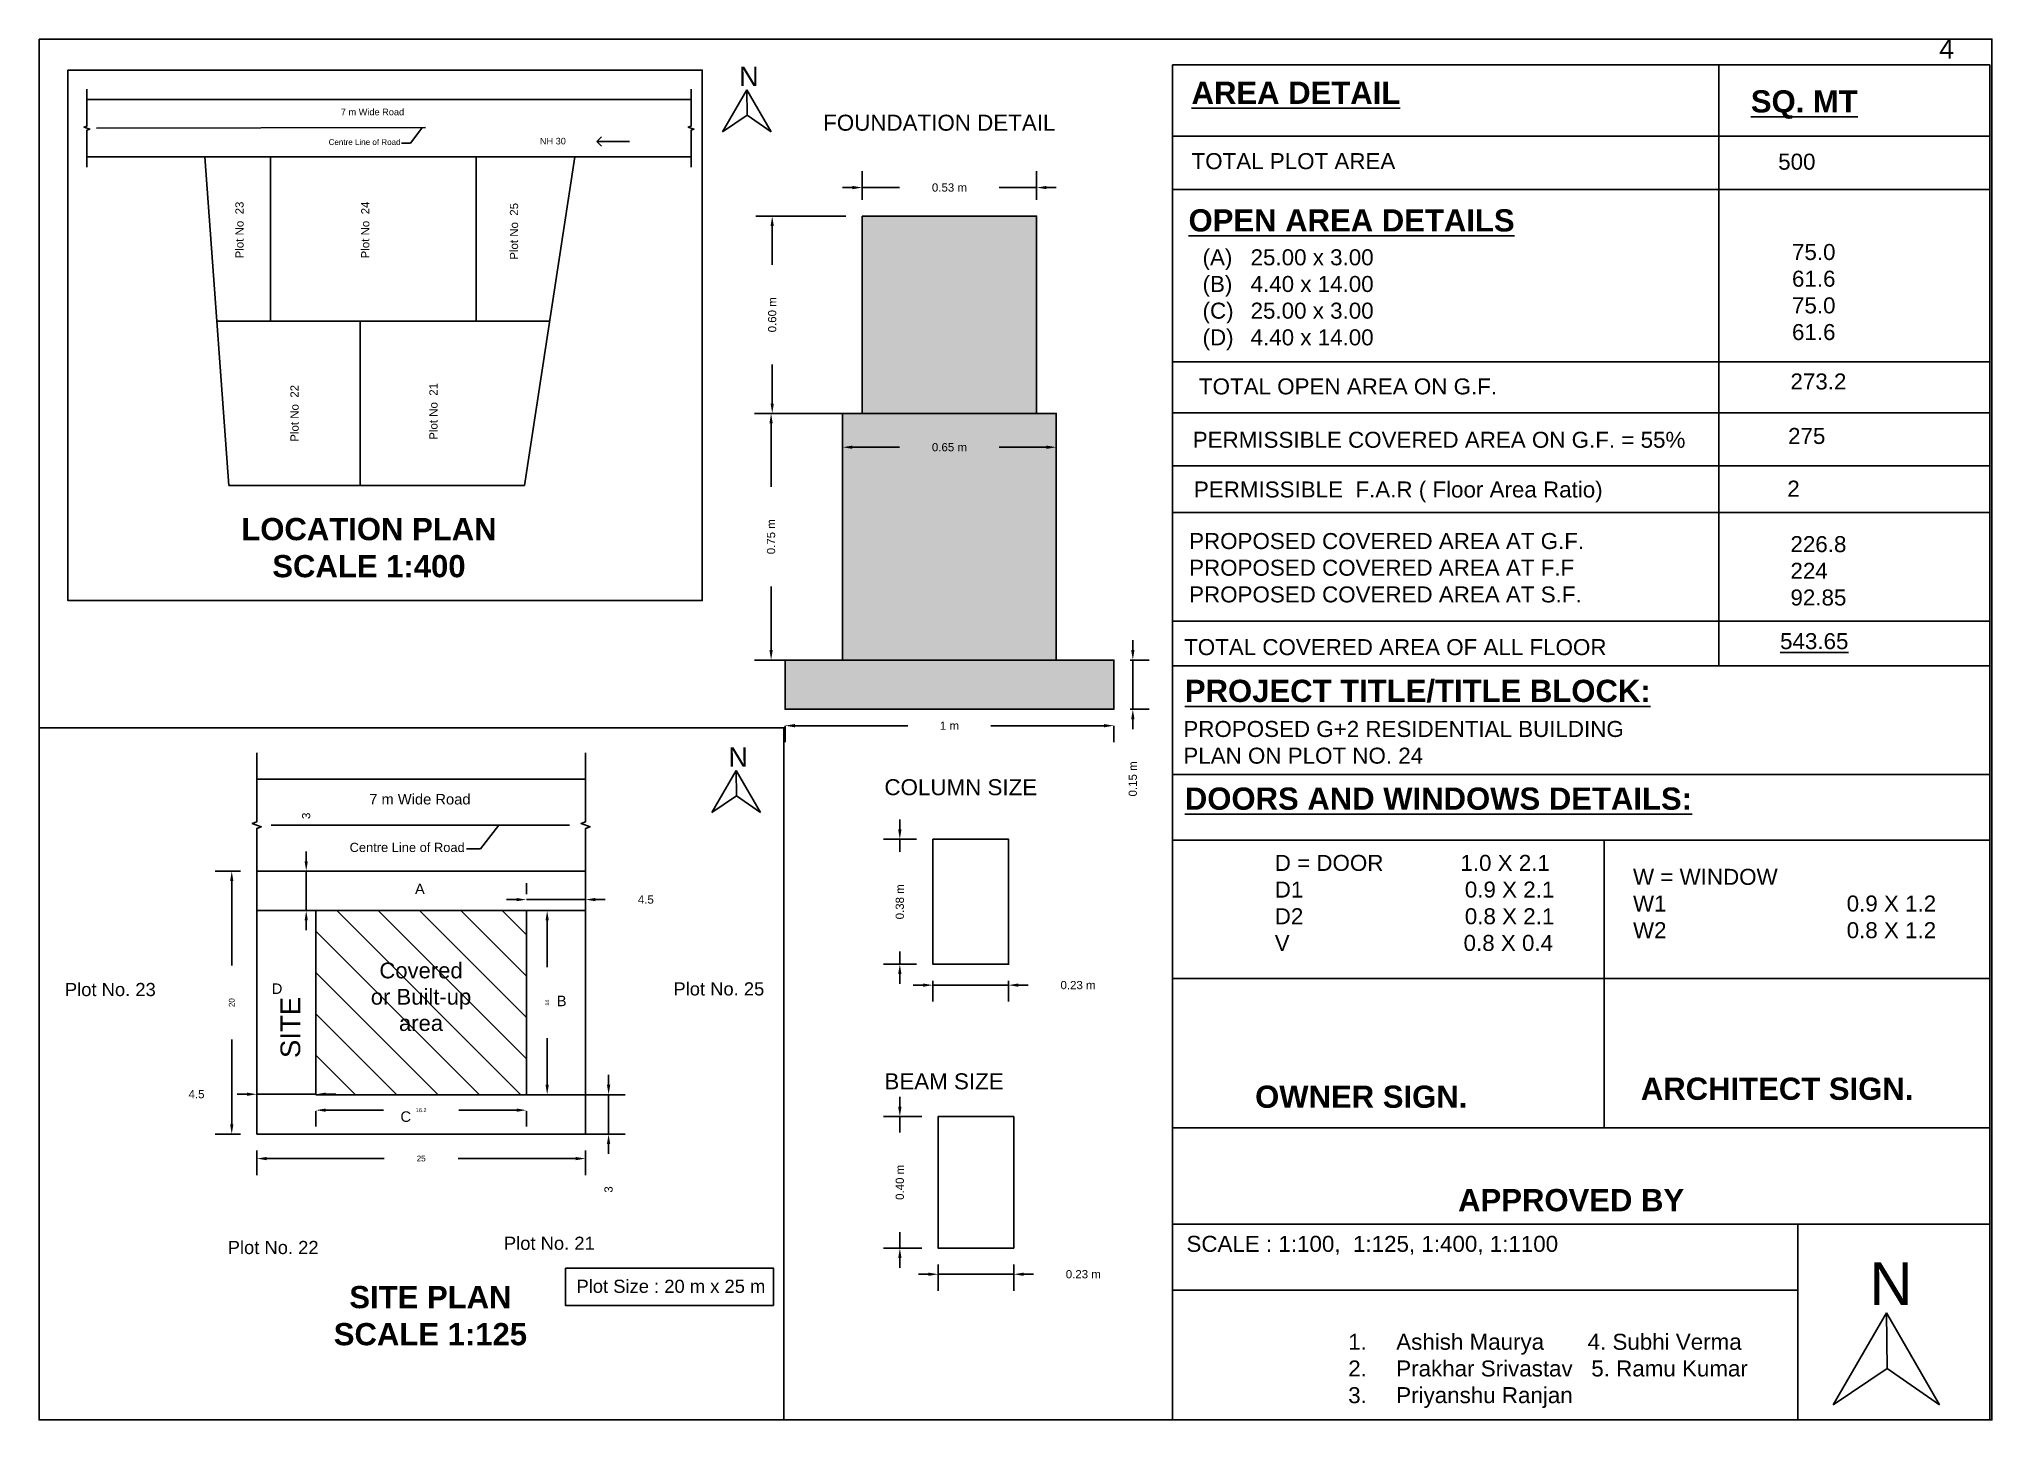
# Model space of a CAD drawing. Header units: metres. Extents: x 110.99 to 114.47, y 64.05 to 69.57.
# Drawn here: x 113.248 to 113.842, y 66.685 to 67.105 of the extents above; entities that cross this region are included whole.
import ezdxf

# ---------------------------------------------------------------- set-up
doc = ezdxf.new("R2010")
doc.units = ezdxf.units.M
doc.header["$MEASUREMENT"] = 0
doc.linetypes.add('CENTER', pattern=[50.8, 31.75, -6.35, 6.35, -6.35])
doc.linetypes.add('HIDDEN', pattern=[0.375, 0.25, -0.125])
doc.layers.add('1.WALL', color=7, linetype='Continuous')
doc.layers.add('SCALE', color=3, linetype='Continuous')
doc.styles.get("Standard").update_dxf_attribs({"font": 'arial.ttf'})
doc.dimstyles.new('ISO-25', dxfattribs={"dimtxt": 0.0025, "dimasz": 0.003, "dimexe": 0.005, "dimexo": 0.005, "dimgap": 0.01, "dimtad": 0, "dimdsep": 46, "dimtxsty": 'Standard', "dimcen": 2.5, "dimadec": 0, "dimazin": 0, "dimtfac": 1, "dimtmove": 0, "dimatfit": 3, "dimfxl": 1, "dimarcsym": 0})

msp = doc.modelspace()

# ---------------------------------------------------------------- texts
at = {"color": 1, "ltscale": 0.05, "attachment_point": 1}
for s, width, gutter_width, insert, char_height in [('{\\C7;4}', 0.0057503, 0.03697, (113.82618, 67.10501), 0.005915), ('N', 0.0057503, 0.03697, (113.46115, 67.09664), 0.00592), ('N', 0.0057503, 0.03697, (113.4579, 66.8896), 0.00592), ('N', 0.0125784, 0.08087, (113.80499, 66.73296), 0.01294)]:
    msp.add_mtext_dynamic_manual_height_columns(s, width=width, gutter_width=gutter_width, heights=[0], dxfattribs=dict(at, insert=insert, char_height=char_height))
at = {"attachment_point": 1}
for s, width, gutter_width, heights, insert, char_height in [('{\\fArial|b1|i0|c0|p34;\\LAREA DETAIL}', 0.1701658, 0.03381, [0], (113.59879, 67.09207), 0.0067617), ('{\\fArial|b1|i0|c0|p34;\\LSQ. MT}', 0.0963796, 0.03381, [0], (113.7689, 67.08944), 0.0067617), ('\\pxqc;7 m Wide Road', 0.0248749, 0.03125, [0.01542], (113.33722, 67.08384), 0.002), ('FOUNDATION DETAIL', 0.0828608, 0.03381, [0], (113.48673, 67.08201), 0.0048684), ('NH 30', 0.0248749, 0.03125, [0.01542], (113.40056, 67.07497), 0.002), ('TOTAL PLOT AREA', 0.0888926, 0.03381, [0], (113.59879, 67.07032), 0.0048684), ('500', 0.0194112, 0.03381, [0], (113.77722, 67.07015), 0.004868), ('{\\fArial|b1|i0|c0|p34;\\LOPEN AREA DETAILS}', 0.10306, 0.03381, [0.01461], (113.59787, 67.05325), 0.0067617), ('\\pxi-3,l4,t4;(A)^I25.00 x 3.00\\P(B)^I4.40 x 14.00\\P(C)^I25.00 x 3.00\\P(D)^I4.40 x 14.00', 0.1723427, 0.03381, [0], (113.59727, 67.04107), 0.0048684), ('75.0\\P61.6\\P75.0\\P61.6', 0.0591583, 0.03381, [0], (113.78142, 67.04268), 0.004868), ('273.2', 0.031136, 0.03381, [0], (113.78095, 67.0033), 0.004868), (' TOTAL OPEN AREA ON G.F.\\P\\PPERMISSIBLE COVERED AREA ON G.F. = 55%', 0.1571927, 0.03381, [0.02965], (113.59915, 67.0018), 0.0048684), ('275', 0.0194001, 0.03381, [0], (113.78023, 66.98673), 0.004868), ('PERMISSIBLE  F.A.R ( Floor Area Ratio)  ', 0.2002851, 0.03381, [0], (113.5995, 66.97045), 0.0048684), ('2', 0.0239507, 0.03381, [0], (113.77999, 66.9707), 0.00487), ('\\pxqc;{\\fArial|b1|i0|c0|p34;LOCATION PLAN\\PSCALE 1:400}', 0.1247748, 0.03381, [0], (113.28619, 66.95935), 0.0067617), ('PROPOSED COVERED AREA AT G.F.\\PPROPOSED COVERED AREA AT F.F\\PPROPOSED COVERED AREA AT S.F. ', 0.1331666, 0.03381, [0], (113.59805, 66.95477), 0.0048684), ('226.8\\P224\\P92.85', 0.0440739, 0.03381, [0], (113.78095, 66.95383), 0.004868), ('TOTAL COVERED AREA OF ALL FLOOR', 0.1944795, 0.03381, [0], (113.59652, 66.92251), 0.0048684), ('\\pxqc;{\\L543.65   }', 0.0761673, 0.03381, [0], (113.75011, 66.92432), 0.0048684), ('{\\fArial|b1|i0|c0|p34;\\LPROJECT TITLE/TITLE BLOCK:}', 0.2532706, 0.03381, [0], (113.59676, 66.91015), 0.0067617), ('PROPOSED G+2 RESIDENTIAL BUILDING \\PPLAN ON PLOT NO. 24', 0.2541174, 0.03381, [0], (113.59629, 66.89761), 0.0048684), ('COLUMN SIZE', 0.0546864, 0.03381, [0], (113.50537, 66.8799), 0.0048684), ('\\pxqc;7 m Wide Road', 0.0397998, 0.05, [0.02468], (113.34417, 66.87541), 0.0032), ('{\\fArial|b1|i0|c0|p34;\\LDOORS AND WINDOWS DETAILS:} ', 0.1734432, 0.03381, [0], (113.59675, 66.87737), 0.0067617), ('{\\H0.72x;D = DOOR} {\\H0.72x;           1.0 X 2.1\\PD1                          0.9 X 2.1\\PD2                          0.8 X 2.1  \\PV                            0.8 X 0.4}', 0.2188582, 0.03381, [0], (113.62409, 66.85688), 0.0067617), ('W = WINDOW             \\PW1                             0.9 X 1.2\\PW2                             0.8 X 1.2', 0.1020302, 0.03381, [0], (113.73306, 66.85264), 0.0048684), ('\\pxqc;A', 0.0397998, 0.05, [0.02468], (113.34417, 66.84814), 0.0032), ('\\pxqc;Covered or Built-up area', 0.0314786, 0.05, [0], (113.34868, 66.82413), 0.0048), ('\\pxqc;Plot No. 23', 0.0314786, 0.05, [0], (113.25418, 66.81793), 0.004), ('\\pxqc;D', 0.0397998, 0.05, [0.02468], (113.30073, 66.81778), 0.0032), ('\\pxqc;B', 0.0397998, 0.05, [0.02468], (113.3873, 66.81405), 0.0032), ('\\pxqc;Plot No. 25', 0.0314786, 0.05, [0], (113.43927, 66.81812), 0.004), ('BEAM SIZE', 0.061034, 0.03381, [0], (113.50537, 66.79044), 0.004868), ('{\\fArial|b1|i0|c0|p34;OWNER SIGN.}', 0.0986703, 0.03381, [0], (113.61812, 66.78671), 0.0067617), ('{\\fArial|b1|i0|c0|p34;ARCHITECT SIGN.}', 0.0953174, 0.03381, [0], (113.73544, 66.78913), 0.0067617), ('\\pxqc;C', 0.0397998, 0.05, [0.02468], (113.33987, 66.77887), 0.0032), ('{\\fArial|b1|i0|c0|p34;APPROVED BY}', 0.1247748, 0.03381, [0], (113.67987, 66.75525), 0.0067617), ('\\pxqc;Plot No. 22', 0.0314786, 0.05, [0], (113.3037, 66.73947), 0.004), ('\\pxqc;Plot No. 21', 0.0314786, 0.05, [0], (113.38771, 66.74076), 0.004), ('SCALE : 1:100,  1:125, 1:400, 1:1100', 0.1228673, 0.03381, [0], (113.59724, 66.74101), 0.0048684), ('\\pxqc;{\\fArial|b1|i0|c0|p34;SITE PLAN\\PSCALE 1:125}', 0.1247748, 0.03381, [0], (113.30489, 66.72576), 0.0067617), ('\\pxqc;Plot Size : 20 m x 25 m', 0.0601689, 0.05, [0], (113.41034, 66.72767), 0.004), ('\\pxi-3,l4,t4;1.^IAshish Maurya       4. Subhi Verma\\P2.^IPrakhar Srivastav   5. Ramu Kumar\\P3.^IPriyanshu Ranjan', 0.1885187, 0.03381, [0], (113.64157, 66.71122), 0.0048684)]:
    msp.add_mtext_dynamic_manual_height_columns(s, width=width, gutter_width=gutter_width, heights=heights, dxfattribs=dict(at, insert=insert, char_height=char_height))
at = {"ltscale": 0.05, "insert": (113.33462, 67.07831), "char_height": 0.00225, "width": 0.0252607, "attachment_point": 1}
msp.add_mtext('\\P\\pxqc;{\\H0.77778x;Centre Line of Road}', dxfattribs=at)
at = {"attachment_point": 1, "rotation": 90}
for s, width, gutter_width, insert, char_height in [('\\pxqc;Plot No  23', 0.0196741, 0.03125, (113.30795, 67.0371), 0.0025), ('\\pxqc;Plot No  24', 0.0196741, 0.03125, (113.34621, 67.0371), 0.0025), ('\\pxqc;Plot No  25', 0.0196741, 0.03125, (113.39145, 67.0367), 0.0025), ('\\pxqc;Plot No  22', 0.0196741, 0.03125, (113.32469, 66.98134), 0.0025), ('\\pxqc;Plot No  21', 0.0196741, 0.03125, (113.36694, 66.98194), 0.0025), ('SITE', 0.0314786, 0.05, (113.32167, 66.79508), 0.006)]:
    msp.add_mtext_dynamic_manual_height_columns(s, width=width, gutter_width=gutter_width, heights=[0], dxfattribs=dict(at, insert=insert, char_height=char_height))
at = {"insert": (113.33999, 66.86656), "char_height": 0.0036, "width": 0.040417, "attachment_point": 1}
msp.add_mtext('\\P\\pxqc;{\\H0.77778x;Centre Line of Road}', dxfattribs=at)

# ---------------------------------------------------------------- blocks, each defined once
blk = doc.blocks.new('*D98')
at = {"color": 0, "lineweight": -2, "transparency": 16777216}
for p, q in [((113.31446, 66.76694), (113.31446, 66.75951)), ((113.41446, 66.76694), (113.41446, 66.75951)), ((113.31746, 66.76451), (113.35319, 66.76451)), ((113.41146, 66.76451), (113.37574, 66.76451))]:
    blk.add_line(p, q, dxfattribs=at)
at = {"color": 0, "transparency": 16777216}
for points in [[(113.31746, 66.76501), (113.31746, 66.76401), (113.31446, 66.76451)], [(113.41146, 66.76501), (113.41146, 66.76401), (113.41446, 66.76451)]]:
    blk.add_solid(points, dxfattribs=at)
at = {"layer": 'Defpoints', "color": 0, "transparency": 16777216}
for p in [(113.31446, 66.77194), (113.41446, 66.77194), (113.41446, 66.76451)]:
    blk.add_point(p, dxfattribs=at)
at = {"color": 0, "transparency": 16777216, "insert": (113.36446, 66.76451), "char_height": 0.0025, "attachment_point": 5}
blk.add_mtext('{\\H0.7x;25}', dxfattribs=at)
blk = doc.blocks.new('*D99')
at = {"color": 0, "lineweight": -2, "transparency": 16777216}
for p, q in [((113.40146, 66.83994), (113.40779, 66.83994)), ((113.40279, 66.83694), (113.40279, 66.82274)), ((113.40279, 66.78694), (113.40279, 66.80114)), ((113.40146, 66.78394), (113.40779, 66.78394))]:
    blk.add_line(p, q, dxfattribs=at)
at = {"color": 0, "transparency": 16777216}
for points in [[(113.40229, 66.83694), (113.40329, 66.83694), (113.40279, 66.83994)], [(113.40229, 66.78694), (113.40329, 66.78694), (113.40279, 66.78394)]]:
    blk.add_solid(points, dxfattribs=at)
at = {"layer": 'Defpoints', "color": 0, "transparency": 16777216}
for p in [(113.39646, 66.83994), (113.39646, 66.78394), (113.40279, 66.78394)]:
    blk.add_point(p, dxfattribs=at)
at = {"color": 0, "transparency": 16777216, "insert": (113.40279, 66.81194), "char_height": 0.0025, "attachment_point": 5, "rotation": 90}
blk.add_mtext('{\\H0.48x;14}', dxfattribs=at)
blk = doc.blocks.new('*D96')
at = {"color": 0, "lineweight": -2, "ltscale": 0.05, "transparency": 16777216}
for p, q in [((113.33246, 66.77894), (113.33246, 66.77423)), ((113.33546, 66.77923), (113.35297, 66.77923)), ((113.39346, 66.77923), (113.37596, 66.77923)), ((113.39646, 66.77894), (113.39646, 66.77423))]:
    blk.add_line(p, q, dxfattribs=at)
at = {"color": 0, "ltscale": 0.05, "transparency": 16777216}
for points in [[(113.33546, 66.77973), (113.33546, 66.77873), (113.33246, 66.77923)], [(113.39346, 66.77973), (113.39346, 66.77873), (113.39646, 66.77923)]]:
    blk.add_solid(points, dxfattribs=at)
at = {"layer": 'Defpoints', "color": 0, "ltscale": 0.05, "transparency": 16777216}
for p in [(113.33246, 66.78394), (113.39646, 66.78394), (113.39646, 66.77923)]:
    blk.add_point(p, dxfattribs=at)
at = {"color": 0, "ltscale": 0.05, "transparency": 16777216, "insert": (113.36446, 66.77923), "char_height": 0.0025, "attachment_point": 5}
blk.add_mtext('{\\H0.48x;16.2}', dxfattribs=at)
blk = doc.blocks.new('*D108')
at = {"layer": '1.WALL', "color": 0, "linetype": 'Continuous', "lineweight": -2, "transparency": 16777216}
for p, q in [((113.3295, 66.85494), (113.3295, 66.85794)), ((113.32746, 66.85194), (113.3245, 66.85194)), ((113.3295, 66.83994), (113.3295, 66.85194)), ((113.32746, 66.83994), (113.3245, 66.83994)), ((113.3295, 66.83694), (113.3295, 66.83394))]:
    blk.add_line(p, q, dxfattribs=at)
at = {"layer": '1.WALL', "color": 0, "linetype": 'Continuous', "transparency": 16777216}
for points in [[(113.329, 66.85494), (113.33, 66.85494), (113.3295, 66.85194)], [(113.329, 66.83694), (113.33, 66.83694), (113.3295, 66.83994)]]:
    blk.add_solid(points, dxfattribs=at)
at = {"layer": 'Defpoints', "color": 0, "linetype": 'Continuous', "transparency": 16777216}
for p in [(113.3295, 66.85194), (113.33246, 66.85194), (113.33246, 66.83994)]:
    blk.add_point(p, dxfattribs=at)
at = {"layer": '1.WALL', "color": 0, "linetype": 'Continuous', "transparency": 16777216, "insert": (113.3295, 66.86876), "char_height": 0.0025, "attachment_point": 5, "rotation": 90}
blk.add_mtext('3', dxfattribs=at)
blk = doc.blocks.new('*D109')
at = {"layer": '1.WALL', "color": 0, "linetype": 'Continuous', "lineweight": -2, "transparency": 16777216}
for p, q in [((113.39346, 66.84328), (113.39046, 66.84328)), ((113.39646, 66.84494), (113.39646, 66.84828)), ((113.39646, 66.84328), (113.41446, 66.84328)), ((113.41446, 66.84494), (113.41446, 66.84828)), ((113.41746, 66.84328), (113.42046, 66.84328))]:
    blk.add_line(p, q, dxfattribs=at)
at = {"layer": '1.WALL', "color": 0, "linetype": 'Continuous', "transparency": 16777216}
for points in [[(113.39346, 66.84378), (113.39346, 66.84278), (113.39646, 66.84328)], [(113.41746, 66.84378), (113.41746, 66.84278), (113.41446, 66.84328)]]:
    blk.add_solid(points, dxfattribs=at)
at = {"layer": 'Defpoints', "color": 0, "linetype": 'Continuous', "transparency": 16777216}
for p in [(113.41446, 66.84328), (113.39646, 66.83994), (113.41446, 66.83994)]:
    blk.add_point(p, dxfattribs=at)
at = {"layer": '1.WALL', "color": 0, "linetype": 'Continuous', "transparency": 16777216, "insert": (113.4328, 66.84328), "char_height": 0.0025, "attachment_point": 5}
blk.add_mtext('4.5', dxfattribs=at)
blk = doc.blocks.new('*D110')
at = {"layer": '1.WALL', "color": 0, "linetype": 'Continuous', "lineweight": -2, "transparency": 16777216}
for p, q in [((113.42147, 66.78694), (113.42147, 66.78994)), ((113.40146, 66.78394), (113.42647, 66.78394)), ((113.42147, 66.78394), (113.42147, 66.77194)), ((113.40146, 66.77194), (113.42647, 66.77194)), ((113.42147, 66.76894), (113.42147, 66.76594))]:
    blk.add_line(p, q, dxfattribs=at)
at = {"layer": '1.WALL', "color": 0, "linetype": 'Continuous', "transparency": 16777216}
for points in [[(113.42097, 66.78694), (113.42197, 66.78694), (113.42147, 66.78394)], [(113.42097, 66.76894), (113.42197, 66.76894), (113.42147, 66.77194)]]:
    blk.add_solid(points, dxfattribs=at)
at = {"layer": 'Defpoints', "color": 0, "linetype": 'Continuous', "transparency": 16777216}
for p in [(113.39646, 66.78394), (113.39646, 66.77194), (113.42147, 66.77194)]:
    blk.add_point(p, dxfattribs=at)
at = {"layer": '1.WALL', "color": 0, "linetype": 'Continuous', "transparency": 16777216, "insert": (113.42147, 66.75512), "char_height": 0.0025, "attachment_point": 5, "rotation": 90}
blk.add_mtext('3', dxfattribs=at)
blk = doc.blocks.new('*D111')
at = {"layer": '1.WALL', "color": 0, "linetype": 'Continuous', "lineweight": -2, "transparency": 16777216}
for p, q in [((113.31146, 66.78408), (113.30846, 66.78408)), ((113.31446, 66.78894), (113.31446, 66.78908)), ((113.33246, 66.78408), (113.31446, 66.78408)), ((113.33246, 66.78894), (113.33246, 66.78908)), ((113.33546, 66.78408), (113.33846, 66.78408))]:
    blk.add_line(p, q, dxfattribs=at)
at = {"layer": '1.WALL', "color": 0, "linetype": 'Continuous', "transparency": 16777216}
for points in [[(113.31146, 66.78458), (113.31146, 66.78358), (113.31446, 66.78408)], [(113.33546, 66.78458), (113.33546, 66.78358), (113.33246, 66.78408)]]:
    blk.add_solid(points, dxfattribs=at)
at = {"layer": 'Defpoints', "color": 0, "linetype": 'Continuous', "transparency": 16777216}
for p in [(113.31446, 66.78408), (113.31446, 66.78394), (113.33246, 66.78394)]:
    blk.add_point(p, dxfattribs=at)
at = {"layer": '1.WALL', "color": 0, "linetype": 'Continuous', "transparency": 16777216, "insert": (113.29613, 66.78408), "char_height": 0.0025, "attachment_point": 5}
blk.add_mtext('4.5', dxfattribs=at)
blk = doc.blocks.new('*D141')
at = {"layer": '1.WALL', "color": 0, "linetype": 'Continuous', "lineweight": -2, "transparency": 16777216}
for p, q in [((113.51005, 66.86461), (113.51005, 66.86761)), ((113.51511, 66.86161), (113.50505, 66.86161)), ((113.51005, 66.86161), (113.51005, 66.85776)), ((113.51005, 66.82361), (113.51005, 66.82745)), ((113.51511, 66.82361), (113.50505, 66.82361)), ((113.51005, 66.82061), (113.51005, 66.81761))]:
    blk.add_line(p, q, dxfattribs=at)
at = {"layer": '1.WALL', "color": 0, "linetype": 'Continuous', "transparency": 16777216}
for points in [[(113.50955, 66.86461), (113.51055, 66.86461), (113.51005, 66.86161)], [(113.50955, 66.82061), (113.51055, 66.82061), (113.51005, 66.82361)]]:
    blk.add_solid(points, dxfattribs=at)
at = {"layer": 'Defpoints', "color": 0, "linetype": 'Continuous', "transparency": 16777216}
for p in [(113.52011, 66.86161), (113.51005, 66.82361), (113.52011, 66.82361)]:
    blk.add_point(p, dxfattribs=at)
at = {"layer": '1.WALL', "color": 0, "linetype": 'Continuous', "transparency": 16777216, "insert": (113.51005, 66.84261), "char_height": 0.0025, "attachment_point": 5, "rotation": 90}
blk.add_mtext('0.38 m', dxfattribs=at)
blk = doc.blocks.new('*D142')
at = {"layer": '1.WALL', "color": 0, "linetype": 'Continuous', "lineweight": -2, "transparency": 16777216}
for p, q in [((113.51711, 66.81726), (113.51411, 66.81726)), ((113.52011, 66.81861), (113.52011, 66.81226)), ((113.52011, 66.81726), (113.54311, 66.81726)), ((113.54311, 66.81861), (113.54311, 66.81226)), ((113.54611, 66.81726), (113.54911, 66.81726))]:
    blk.add_line(p, q, dxfattribs=at)
at = {"layer": '1.WALL', "color": 0, "linetype": 'Continuous', "transparency": 16777216}
for points in [[(113.51711, 66.81776), (113.51711, 66.81676), (113.52011, 66.81726)], [(113.54611, 66.81776), (113.54611, 66.81676), (113.54311, 66.81726)]]:
    blk.add_solid(points, dxfattribs=at)
at = {"layer": 'Defpoints', "color": 0, "linetype": 'Continuous', "transparency": 16777216}
for p in [(113.52011, 66.82361), (113.54311, 66.82361), (113.54311, 66.81726)]:
    blk.add_point(p, dxfattribs=at)
at = {"layer": '1.WALL', "color": 0, "linetype": 'Continuous', "transparency": 16777216, "insert": (113.56426, 66.81726), "char_height": 0.0025, "attachment_point": 5}
blk.add_mtext('0.23 m', dxfattribs=at)
blk = doc.blocks.new('*D143')
at = {"layer": '1.WALL', "color": 0, "linetype": 'Continuous', "lineweight": -2, "transparency": 16777216}
for p, q in [((113.51006, 66.78028), (113.51006, 66.78328)), ((113.51671, 66.77728), (113.50506, 66.77728)), ((113.51006, 66.77728), (113.51006, 66.77244)), ((113.51006, 66.73728), (113.51006, 66.74213)), ((113.51671, 66.73728), (113.50506, 66.73728)), ((113.51006, 66.73428), (113.51006, 66.73128))]:
    blk.add_line(p, q, dxfattribs=at)
at = {"layer": '1.WALL', "color": 0, "linetype": 'Continuous', "transparency": 16777216}
for points in [[(113.50956, 66.78028), (113.51056, 66.78028), (113.51006, 66.77728)], [(113.50956, 66.73428), (113.51056, 66.73428), (113.51006, 66.73728)]]:
    blk.add_solid(points, dxfattribs=at)
at = {"layer": 'Defpoints', "color": 0, "linetype": 'Continuous', "transparency": 16777216}
for p in [(113.52171, 66.77728), (113.51006, 66.73728), (113.52171, 66.73728)]:
    blk.add_point(p, dxfattribs=at)
at = {"layer": '1.WALL', "color": 0, "linetype": 'Continuous', "transparency": 16777216, "insert": (113.51006, 66.75728), "char_height": 0.0025, "attachment_point": 5, "rotation": 90}
blk.add_mtext('0.40 m', dxfattribs=at)
blk = doc.blocks.new('*D144')
at = {"layer": '1.WALL', "color": 0, "linetype": 'Continuous', "lineweight": -2, "transparency": 16777216}
for p, q in [((113.52171, 66.73228), (113.52171, 66.72433)), ((113.54471, 66.73228), (113.54471, 66.72433)), ((113.51871, 66.72933), (113.51571, 66.72933)), ((113.52171, 66.72933), (113.54471, 66.72933)), ((113.54771, 66.72933), (113.55071, 66.72933))]:
    blk.add_line(p, q, dxfattribs=at)
at = {"layer": '1.WALL', "color": 0, "linetype": 'Continuous', "transparency": 16777216}
for points in [[(113.51871, 66.72983), (113.51871, 66.72883), (113.52171, 66.72933)], [(113.54771, 66.72983), (113.54771, 66.72883), (113.54471, 66.72933)]]:
    blk.add_solid(points, dxfattribs=at)
at = {"layer": 'Defpoints', "color": 0, "linetype": 'Continuous', "transparency": 16777216}
for p in [(113.52171, 66.73728), (113.54471, 66.73728), (113.54471, 66.72933)]:
    blk.add_point(p, dxfattribs=at)
at = {"layer": '1.WALL', "color": 0, "linetype": 'Continuous', "transparency": 16777216, "insert": (113.56586, 66.72933), "char_height": 0.0025, "attachment_point": 5}
blk.add_mtext('0.23 m', dxfattribs=at)
blk = doc.blocks.new('*D145')
at = {"layer": '1.WALL', "color": 0, "linetype": 'Continuous', "lineweight": -2, "transparency": 16777216}
for p, q in [((113.49865, 67.05615), (113.49865, 67.06485)), ((113.55165, 67.05615), (113.55165, 67.06485)), ((113.49565, 67.05985), (113.49265, 67.05985)), ((113.49865, 67.05985), (113.50999, 67.05985)), ((113.55165, 67.05985), (113.5403, 67.05985)), ((113.55465, 67.05985), (113.55765, 67.05985))]:
    blk.add_line(p, q, dxfattribs=at)
at = {"layer": '1.WALL', "color": 0, "linetype": 'Continuous', "transparency": 16777216}
for points in [[(113.49565, 67.06035), (113.49565, 67.05935), (113.49865, 67.05985)], [(113.55465, 67.06035), (113.55465, 67.05935), (113.55165, 67.05985)]]:
    blk.add_solid(points, dxfattribs=at)
at = {"layer": 'Defpoints', "color": 0, "linetype": 'Continuous', "transparency": 16777216}
for p in [(113.55165, 67.05985), (113.49865, 67.05115), (113.55165, 67.05115)]:
    blk.add_point(p, dxfattribs=at)
at = {"layer": '1.WALL', "color": 0, "linetype": 'Continuous', "transparency": 16777216, "insert": (113.52515, 67.05985), "char_height": 0.0025, "attachment_point": 5}
blk.add_mtext('0.53 m', dxfattribs=at)
blk = doc.blocks.new('*D146')
at = {"layer": '1.WALL', "color": 0, "linetype": 'Continuous', "lineweight": -2, "transparency": 16777216}
for p, q in [((113.49365, 67.05115), (113.46624, 67.05115)), ((113.47124, 67.04815), (113.47124, 67.0363)), ((113.47124, 66.99415), (113.47124, 67.00599)), ((113.49365, 66.99115), (113.46624, 66.99115))]:
    blk.add_line(p, q, dxfattribs=at)
at = {"layer": '1.WALL', "color": 0, "linetype": 'Continuous', "transparency": 16777216}
for points in [[(113.47074, 67.04815), (113.47174, 67.04815), (113.47124, 67.05115)], [(113.47074, 66.99415), (113.47174, 66.99415), (113.47124, 66.99115)]]:
    blk.add_solid(points, dxfattribs=at)
at = {"layer": 'Defpoints', "color": 0, "linetype": 'Continuous', "transparency": 16777216}
for p in [(113.49865, 67.05115), (113.47124, 66.99115), (113.49865, 66.99115)]:
    blk.add_point(p, dxfattribs=at)
at = {"layer": '1.WALL', "color": 0, "linetype": 'Continuous', "transparency": 16777216, "insert": (113.47124, 67.02115), "char_height": 0.0025, "attachment_point": 5, "rotation": 90}
blk.add_mtext('0.60 m', dxfattribs=at)
blk = doc.blocks.new('*D147')
at = {"layer": '1.WALL', "color": 0, "linetype": 'Continuous', "lineweight": -2, "transparency": 16777216}
for p, q in [((113.48765, 66.99115), (113.4659, 66.99115)), ((113.4709, 66.98815), (113.4709, 66.9688)), ((113.4709, 66.91915), (113.4709, 66.93849)), ((113.48765, 66.91615), (113.4659, 66.91615))]:
    blk.add_line(p, q, dxfattribs=at)
at = {"layer": '1.WALL', "color": 0, "linetype": 'Continuous', "transparency": 16777216}
for points in [[(113.4704, 66.98815), (113.4714, 66.98815), (113.4709, 66.99115)], [(113.4704, 66.91915), (113.4714, 66.91915), (113.4709, 66.91615)]]:
    blk.add_solid(points, dxfattribs=at)
at = {"layer": 'Defpoints', "color": 0, "linetype": 'Continuous', "transparency": 16777216}
for p in [(113.49265, 66.99115), (113.4709, 66.91615), (113.49265, 66.91615)]:
    blk.add_point(p, dxfattribs=at)
at = {"layer": '1.WALL', "color": 0, "linetype": 'Continuous', "transparency": 16777216, "insert": (113.4709, 66.95365), "char_height": 0.0025, "attachment_point": 5, "rotation": 90}
blk.add_mtext('0.75 m', dxfattribs=at)
blk = doc.blocks.new('*D148')
at = {"layer": '1.WALL', "color": 0, "linetype": 'Continuous', "lineweight": -2, "transparency": 16777216}
for p, q in [((113.58092, 66.91915), (113.58092, 66.92215)), ((113.58015, 66.91615), (113.58592, 66.91615)), ((113.58092, 66.91615), (113.58092, 66.90115)), ((113.58015, 66.90115), (113.58592, 66.90115)), ((113.58092, 66.89815), (113.58092, 66.89515))]:
    blk.add_line(p, q, dxfattribs=at)
at = {"layer": '1.WALL', "color": 0, "linetype": 'Continuous', "transparency": 16777216}
for points in [[(113.58042, 66.91915), (113.58142, 66.91915), (113.58092, 66.91615)], [(113.58042, 66.89815), (113.58142, 66.89815), (113.58092, 66.90115)]]:
    blk.add_solid(points, dxfattribs=at)
at = {"layer": 'Defpoints', "color": 0, "linetype": 'Continuous', "transparency": 16777216}
for p in [(113.57515, 66.91615), (113.57515, 66.90115), (113.58092, 66.90115)]:
    blk.add_point(p, dxfattribs=at)
at = {"layer": '1.WALL', "color": 0, "linetype": 'Continuous', "transparency": 16777216, "insert": (113.58092, 66.87999), "char_height": 0.0025, "attachment_point": 5, "rotation": 90}
blk.add_mtext('0.15 m', dxfattribs=at)
blk = doc.blocks.new('*D149')
at = {"layer": '1.WALL', "color": 0, "linetype": 'Continuous', "lineweight": -2, "transparency": 16777216}
for p, q in [((113.49265, 66.98615), (113.49265, 66.97587)), ((113.55765, 66.98615), (113.55765, 66.97587)), ((113.49565, 66.98087), (113.50999, 66.98087)), ((113.55465, 66.98087), (113.5403, 66.98087))]:
    blk.add_line(p, q, dxfattribs=at)
at = {"layer": '1.WALL', "color": 0, "linetype": 'Continuous', "transparency": 16777216}
for points in [[(113.49565, 66.98137), (113.49565, 66.98037), (113.49265, 66.98087)], [(113.55465, 66.98137), (113.55465, 66.98037), (113.55765, 66.98087)]]:
    blk.add_solid(points, dxfattribs=at)
at = {"layer": 'Defpoints', "color": 0, "linetype": 'Continuous', "transparency": 16777216}
for p in [(113.49265, 66.99115), (113.55765, 66.99115), (113.49265, 66.98087)]:
    blk.add_point(p, dxfattribs=at)
at = {"layer": '1.WALL', "color": 0, "linetype": 'Continuous', "transparency": 16777216, "insert": (113.52515, 66.98087), "char_height": 0.0025, "attachment_point": 5}
blk.add_mtext('0.65 m', dxfattribs=at)
blk = doc.blocks.new('*D151')
at = {"layer": '1.WALL', "color": 0, "linetype": 'Continuous', "lineweight": -2, "transparency": 16777216}
for p, q in [((113.47515, 66.89615), (113.47515, 66.89118)), ((113.47815, 66.89618), (113.51254, 66.89618)), ((113.57215, 66.89618), (113.53775, 66.89618)), ((113.57515, 66.89615), (113.57515, 66.89118))]:
    blk.add_line(p, q, dxfattribs=at)
at = {"layer": '1.WALL', "color": 0, "linetype": 'Continuous', "transparency": 16777216}
for points in [[(113.47815, 66.89668), (113.47815, 66.89568), (113.47515, 66.89618)], [(113.57215, 66.89668), (113.57215, 66.89568), (113.57515, 66.89618)]]:
    blk.add_solid(points, dxfattribs=at)
at = {"layer": 'Defpoints', "color": 0, "linetype": 'Continuous', "transparency": 16777216}
for p in [(113.47515, 66.90115), (113.57515, 66.90115), (113.57515, 66.89618)]:
    blk.add_point(p, dxfattribs=at)
at = {"layer": '1.WALL', "color": 0, "linetype": 'Continuous', "transparency": 16777216, "insert": (113.52515, 66.89618), "char_height": 0.0025, "attachment_point": 5}
blk.add_mtext('1 m', dxfattribs=at)
blk = doc.blocks.new('*D97')
at = {"color": 0, "lineweight": -2, "transparency": 16777216}
for p, q in [((113.30946, 66.85194), (113.30185, 66.85194)), ((113.30685, 66.84894), (113.30685, 66.82321)), ((113.30685, 66.77494), (113.30685, 66.80068)), ((113.30946, 66.77194), (113.30185, 66.77194))]:
    blk.add_line(p, q, dxfattribs=at)
at = {"color": 0, "transparency": 16777216}
for points in [[(113.30635, 66.84894), (113.30735, 66.84894), (113.30685, 66.85194)], [(113.30635, 66.77494), (113.30735, 66.77494), (113.30685, 66.77194)]]:
    blk.add_solid(points, dxfattribs=at)
at = {"layer": 'Defpoints', "color": 0, "transparency": 16777216}
for p in [(113.30685, 66.85194), (113.31446, 66.85194), (113.31446, 66.77194)]:
    blk.add_point(p, dxfattribs=at)
at = {"color": 0, "transparency": 16777216, "insert": (113.30685, 66.81194), "char_height": 0.0025, "width": 5.5153782, "attachment_point": 5, "rotation": 90}
blk.add_mtext('{\\H0.7x;20 }', dxfattribs=at)

# ---------------------------------------------------------------- dimensions: what is measured, and where the dimension line sits
for base, p1, p2, angle, text, picture, middle in [((113.30685, 66.85194), (113.31446, 66.77194), (113.31446, 66.85194), 90, '{\\H0.7x;20 }', '*D97', (113.30685, 66.81194)), ((113.40279, 66.78394), (113.39646, 66.83994), (113.39646, 66.78394), 90, '{\\H0.48x;14}', '*D99', (113.40279, 66.81194)), ((113.41446, 66.76451), (113.31446, 66.77194), (113.41446, 66.77194), 180, '{\\H0.7x;25}', '*D98', (113.36446, 66.76451))]:
    dim = msp.add_linear_dim(base=base, p1=p1, p2=p2, angle=angle, text=text, dimstyle='ISO-25')
    dim.commit()
    dim.dimension.update_dxf_attribs({"geometry": picture, "text_midpoint": middle})
at = {"ltscale": 0.05}
dim = msp.add_aligned_dim(p1=(113.33246, 66.78394), p2=(113.39646, 66.78394), distance=-0.00471, text='{\\H0.48x;16.2}', dimstyle='ISO-25', dxfattribs=at)
dim.commit()
dim.dimension.update_dxf_attribs({"geometry": '*D96', "text_midpoint": (113.36446, 66.77923)})
at = {"layer": '1.WALL', "color": 7, "linetype": 'Continuous'}
for base, p1, p2, text, picture, middle in [((113.55165, 67.05985), (113.49865, 67.05115), (113.55165, 67.05115), '0.53 m', '*D145', (113.52515, 67.05985)), ((113.49265, 66.98087), (113.55765, 66.99115), (113.49265, 66.99115), '0.65 m', '*D149', (113.52515, 66.98087)), ((113.57515, 66.89618), (113.47515, 66.90115), (113.57515, 66.90115), '1 m', '*D151', (113.52515, 66.89618)), ((113.54311, 66.81726), (113.52011, 66.82361), (113.54311, 66.82361), '0.23 m', '*D142', (113.56426, 66.81726)), ((113.54471, 66.72933), (113.52171, 66.73728), (113.54471, 66.73728), '0.23 m', '*D144', (113.56586, 66.72933))]:
    dim = msp.add_linear_dim(base=base, p1=p1, p2=p2, text=text, dimstyle='ISO-25', dxfattribs=at)
    dim.commit()
    dim.dimension.update_dxf_attribs({"geometry": picture, "text_midpoint": middle})
for base, p1, p2, text, picture, middle in [((113.47124, 66.99115), (113.49865, 67.05115), (113.49865, 66.99115), '0.60 m', '*D146', (113.47124, 67.02115)), ((113.4709, 66.91615), (113.49265, 66.99115), (113.49265, 66.91615), '0.75 m', '*D147', (113.4709, 66.95365)), ((113.58092, 66.90115), (113.57515, 66.91615), (113.57515, 66.90115), '0.15 m', '*D148', (113.58092, 66.87999)), ((113.51005, 66.82361), (113.52011, 66.86161), (113.52011, 66.82361), '0.38 m', '*D141', (113.51005, 66.84261)), ((113.51006, 66.73728), (113.52171, 66.77728), (113.52171, 66.73728), '0.40 m', '*D143', (113.51006, 66.75728))]:
    dim = msp.add_linear_dim(base=base, p1=p1, p2=p2, angle=90, text=text, dimstyle='ISO-25', dxfattribs=at)
    dim.commit()
    dim.dimension.update_dxf_attribs({"geometry": picture, "text_midpoint": middle})
at = {"layer": '1.WALL', "linetype": 'Continuous'}
for base, p1, p2, picture, middle in [((113.3295, 66.85194), (113.33246, 66.83994), (113.33246, 66.85194), '*D108', (113.3295, 66.86876)), ((113.42147, 66.77194), (113.39646, 66.78394), (113.39646, 66.77194), '*D110', (113.42147, 66.75512))]:
    dim = msp.add_linear_dim(base=base, p1=p1, p2=p2, angle=90, text='3', dimstyle='ISO-25', dxfattribs=at)
    dim.commit()
    dim.dimension.update_dxf_attribs({"geometry": picture, "text_midpoint": middle})
for base, p1, p2, picture, middle in [((113.41446, 66.84328), (113.39646, 66.83994), (113.41446, 66.83994), '*D109', (113.4328, 66.84328)), ((113.31446, 66.78408), (113.33246, 66.78394), (113.31446, 66.78394), '*D111', (113.29613, 66.78408))]:
    dim = msp.add_linear_dim(base=base, p1=p1, p2=p2, text='4.5', dimstyle='ISO-25', dxfattribs=at)
    dim.commit()
    dim.dimension.update_dxf_attribs({"geometry": picture, "text_midpoint": middle})

# ---------------------------------------------------------------- hatches: boundary and pattern name
at = {"ltscale": 0.1}
h = msp.add_hatch(dxfattribs=at)
h.set_pattern_fill('ANSI31', color=256, scale=0.0028, angle=90)
h.set_pattern_definition([(135, (103.520847, 58.490829), (-0.006286179, -0.006286179), [])])
h.paths.add_polyline_path([(113.39646, 66.78394), (113.39646, 66.83994), (113.33246, 66.83994), (113.33246, 66.78394)])
h.paths.add_polyline_path([(113.34797, 66.80062), (113.38093, 66.80062), (113.38093, 66.82651), (113.34797, 66.82651)], flags=24)
at = {"layer": '1.WALL', "linetype": 'Continuous', "true_color": 0x636466}
h = msp.add_hatch(dxfattribs=at)
h.set_pattern_fill('ANSI31', color=251, scale=0.0001)
h.set_pattern_definition([(45, (0, 0), (-8.8388347648e-06, 8.8388347648e-06), [])])
h.paths.add_polyline_path([(113.55165, 67.05115), (113.49865, 67.05115), (113.49865, 66.99115), (113.55165, 66.99115)])
h.paths.add_polyline_path([(113.55765, 66.99115), (113.49265, 66.99115), (113.49265, 66.91615), (113.55765, 66.91615)])
h.paths.add_polyline_path([(113.57515, 66.91615), (113.47515, 66.91615), (113.47515, 66.90115), (113.57515, 66.90115)])

# ---------------------------------------------------------------- linework, layer by layer
for p, q in [((113.59298, 67.09715), (113.84161, 67.09715)), ((113.59298, 67.09715), (113.59298, 67.07551)), ((113.75916, 67.03926), (113.75916, 67.09715)), ((113.84161, 67.09715), (113.84161, 66.99129)), ((113.44656, 67.08668), (113.26281, 67.08668)), ((113.59298, 67.07551), (113.84161, 67.07551)), ((113.59298, 67.07551), (113.59298, 67.05928)), ((113.32531, 67.06918), (113.26281, 67.06918)), ((113.31866, 67.06918), (113.29866, 67.06918)), ((113.30593, 66.96918), (113.29866, 67.06918)), ((113.31866, 67.06918), (113.31866, 67.01918)), ((113.32531, 67.06918), (113.44656, 67.06918)), ((113.38116, 67.01918), (113.38116, 67.06918)), ((113.39593, 66.96918), (113.41116, 67.06918)), ((113.59298, 67.05928), (113.84161, 67.05928)), ((113.59298, 67.05928), (113.59298, 66.90319)), ((113.75916, 67.03926), (113.75916, 66.91437)), ((113.30229, 67.01918), (113.40354, 67.01918)), ((113.34593, 67.01918), (113.34593, 66.96918)), ((113.59298, 67.00688), (113.59298, 67.00688)), ((113.59298, 67.00688), (113.84161, 67.00688)), ((113.59298, 66.99129), (113.59298, 66.99129)), ((113.59298, 66.99129), (113.84161, 66.99129)), ((113.84161, 66.99129), (113.84161, 66.96103)), ((113.59298, 66.97517), (113.59298, 66.97517)), ((113.59298, 66.97517), (113.75916, 66.97517)), ((113.75916, 66.97517), (113.84161, 66.97517)), ((113.34593, 66.96918), (113.30593, 66.96918)), ((113.34593, 66.96918), (113.39593, 66.96918)), ((113.59298, 66.96103), (113.59298, 66.96103)), ((113.59298, 66.96103), (113.84161, 66.96103)), ((113.84161, 66.96103), (113.84161, 66.77382)), ((113.59298, 66.92801), (113.84161, 66.92801)), ((113.59298, 66.92006), (113.59298, 66.92006)), ((113.59298, 66.91437), (113.84161, 66.91437)), ((113.59298, 66.90319), (113.59298, 66.77382)), ((113.31446, 66.86694), (113.31446, 66.88794)), ((113.41446, 66.86694), (113.41446, 66.88794)), ((113.59298, 66.88911), (113.59298, 66.88911)), ((113.41446, 66.87994), (113.31446, 66.87994)), ((113.59298, 66.88134), (113.84161, 66.88134)), ((113.59298, 66.87062), (113.59298, 66.87062)), ((113.31446, 66.85194), (113.31446, 66.86494)), ((113.41446, 66.77194), (113.41446, 66.86494)), ((113.59298, 66.86134), (113.84161, 66.86134)), ((113.72426, 66.86134), (113.72426, 66.78387)), ((113.41446, 66.85194), (113.31446, 66.85194)), ((113.31446, 66.85194), (113.31446, 66.77194)), ((113.39646, 66.83994), (113.33246, 66.83994)), ((113.33246, 66.83994), (113.33246, 66.78394)), ((113.39646, 66.83994), (113.39646, 66.78394)), ((113.59298, 66.83111), (113.59298, 66.83111)), ((113.59298, 66.81925), (113.84161, 66.81925)), ((113.59298, 66.81393), (113.59298, 66.81393)), ((113.84161, 66.80037), (113.84161, 66.68501)), ((113.39646, 66.78394), (113.33246, 66.78394)), ((113.59298, 66.78387), (113.59298, 66.78387)), ((113.72426, 66.78387), (113.72426, 66.77382)), ((113.31446, 66.77194), (113.41446, 66.77194)), ((113.59298, 66.77382), (113.59298, 66.68501)), ((113.59298, 66.77382), (113.84161, 66.77382)), ((113.59298, 66.74785), (113.59298, 66.72187)), ((113.59298, 66.7446), (113.84161, 66.7446)), ((113.59298, 66.7245), (113.78319, 66.7245)), ((113.59298, 66.68801), (113.59298, 66.68801)), ((113.59298, 66.68501), (113.84161, 66.68501))]:
    msp.add_line(p, q)
at = {"color": 1, "ltscale": 0.05}
for p, q in [((113.45611, 67.0768), (113.4635, 67.08961)), ((113.4635, 67.08961), (113.47089, 67.0768)), ((113.4635, 67.08961), (113.46362, 67.08188)), ((113.46362, 67.08188), (113.45611, 67.0768)), ((113.47089, 67.0768), (113.46362, 67.08188)), ((113.45286, 66.86976), (113.46025, 66.88257)), ((113.46025, 66.88257), (113.46765, 66.86976)), ((113.46025, 66.88257), (113.46037, 66.87484)), ((113.46037, 66.87484), (113.45286, 66.86976)), ((113.46765, 66.86976), (113.46037, 66.87484)), ((113.79395, 66.68956), (113.81013, 66.71758)), ((113.81013, 66.71758), (113.8263, 66.68956)), ((113.81013, 66.71758), (113.81039, 66.70067)), ((113.81039, 66.70067), (113.79395, 66.68956)), ((113.8263, 66.68956), (113.81039, 66.70067))]:
    msp.add_line(p, q, dxfattribs=at)
at = {"linetype": 'CENTER', "ltscale": 0.0004}
msp.add_line((113.26575, 67.07793), (113.44234, 67.07824), dxfattribs=at)
at = {"ltscale": 0.05}
for p, q in [((113.36468, 67.07791), (113.36122, 67.07339)), ((113.36122, 67.07339), (113.3585, 67.07339)), ((113.38809, 66.86591), (113.38255, 66.85868)), ((113.38255, 66.85868), (113.37821, 66.85868))]:
    msp.add_line(p, q, dxfattribs=at)
at = {"linetype": 'Continuous'}
for p, q in [((113.41794, 67.07383), (113.41936, 67.07525)), ((113.42778, 67.07383), (113.41794, 67.07383)), ((113.41794, 67.07383), (113.41936, 67.07242)), ((113.41936, 67.07242), (113.41936, 67.07242))]:
    msp.add_line(p, q, dxfattribs=at)
at = {"linetype": 'CENTER'}
msp.add_line((113.40959, 66.86594), (113.31882, 66.86594), dxfattribs=at)
at = {"linetype": 'Continuous', "ltscale": 0.05}
for points in [[(113.26281, 67.06605), (113.26281, 67.0773), (113.26367, 67.07762), (113.26195, 67.07824), (113.26281, 67.07855), (113.26281, 67.0898)], [(113.44656, 67.06605), (113.44656, 67.0773), (113.44742, 67.07762), (113.4457, 67.07824), (113.44656, 67.07855), (113.44656, 67.0898)], [(113.31446, 66.84694), (113.31446, 66.86494), (113.31584, 66.86544), (113.31309, 66.86644), (113.31446, 66.86694), (113.31446, 66.88494)], [(113.41446, 66.84694), (113.41446, 66.86494), (113.41584, 66.86544), (113.41309, 66.86644), (113.41446, 66.86694), (113.41446, 66.88494)]]:
    msp.add_lwpolyline(points, dxfattribs=at)
at = {"layer": '1.WALL', "color": 7, "linetype": 'HIDDEN', "ltscale": 0.005}
for p, q in [((113.33246, 66.83994), (113.31446, 66.83994)), ((113.39646, 66.83994), (113.41446, 66.83994)), ((113.33246, 66.78408), (113.31446, 66.78408)), ((113.39646, 66.78394), (113.41446, 66.78394))]:
    msp.add_line(p, q, dxfattribs=at)
at = {"layer": '1.WALL', "linetype": 'Continuous'}
for p, q in [((113.59298, 66.77382), (113.84161, 66.77382)), ((113.78319, 66.7446), (113.78319, 66.68501))]:
    msp.add_line(p, q, dxfattribs=at)
at = {"layer": '1.WALL', "color": 7}
for points in [[(113.25703, 67.09558), (113.44997, 67.09558), (113.44997, 66.93423), (113.25703, 66.93423)], [(113.24824, 66.89553), (113.47479, 66.89553), (113.47479, 66.68501), (113.24824, 66.68501)]]:
    msp.add_lwpolyline(points, close=True, dxfattribs=at)
at = {"layer": '1.WALL', "color": 7, "linetype": 'Continuous'}
for points in [[(113.49865, 67.05115), (113.55165, 67.05115), (113.55165, 66.99115), (113.49865, 66.99115)], [(113.52011, 66.86161), (113.54311, 66.86161), (113.54311, 66.82361), (113.52011, 66.82361)], [(113.54471, 66.77728), (113.54471, 66.73728), (113.52171, 66.73728), (113.52171, 66.77728)], [(113.40836, 66.7312), (113.47163, 66.7312), (113.47163, 66.71985), (113.40836, 66.71985)]]:
    msp.add_lwpolyline(points, close=True, dxfattribs=at)
for points in [[(113.55165, 66.99115), (113.55765, 66.99115), (113.55765, 66.91615), (113.49265, 66.91615), (113.49265, 66.99115), (113.49865, 66.99115)], [(113.55765, 66.91615), (113.57515, 66.91615), (113.57515, 66.90115), (113.47515, 66.90115), (113.47515, 66.91615), (113.49265, 66.91615)]]:
    msp.add_lwpolyline(points, dxfattribs=at)
at = {"layer": 'SCALE', "color": 5, "linetype": 'Continuous'}
msp.add_lwpolyline([(113.24824, 67.10501), (113.84224, 67.10501), (113.84224, 66.68501), (113.24824, 66.68501)], close=True, dxfattribs=at)

msp.set_redraw_order([(e.dxf.handle, doc.entitydb.next_handle()) for e in msp.query("TEXT MTEXT ATTDEF DIMENSION ARC_DIMENSION")])  # texts and dimensions are drawn at this point

doc.saveas('drawing.dxf')
